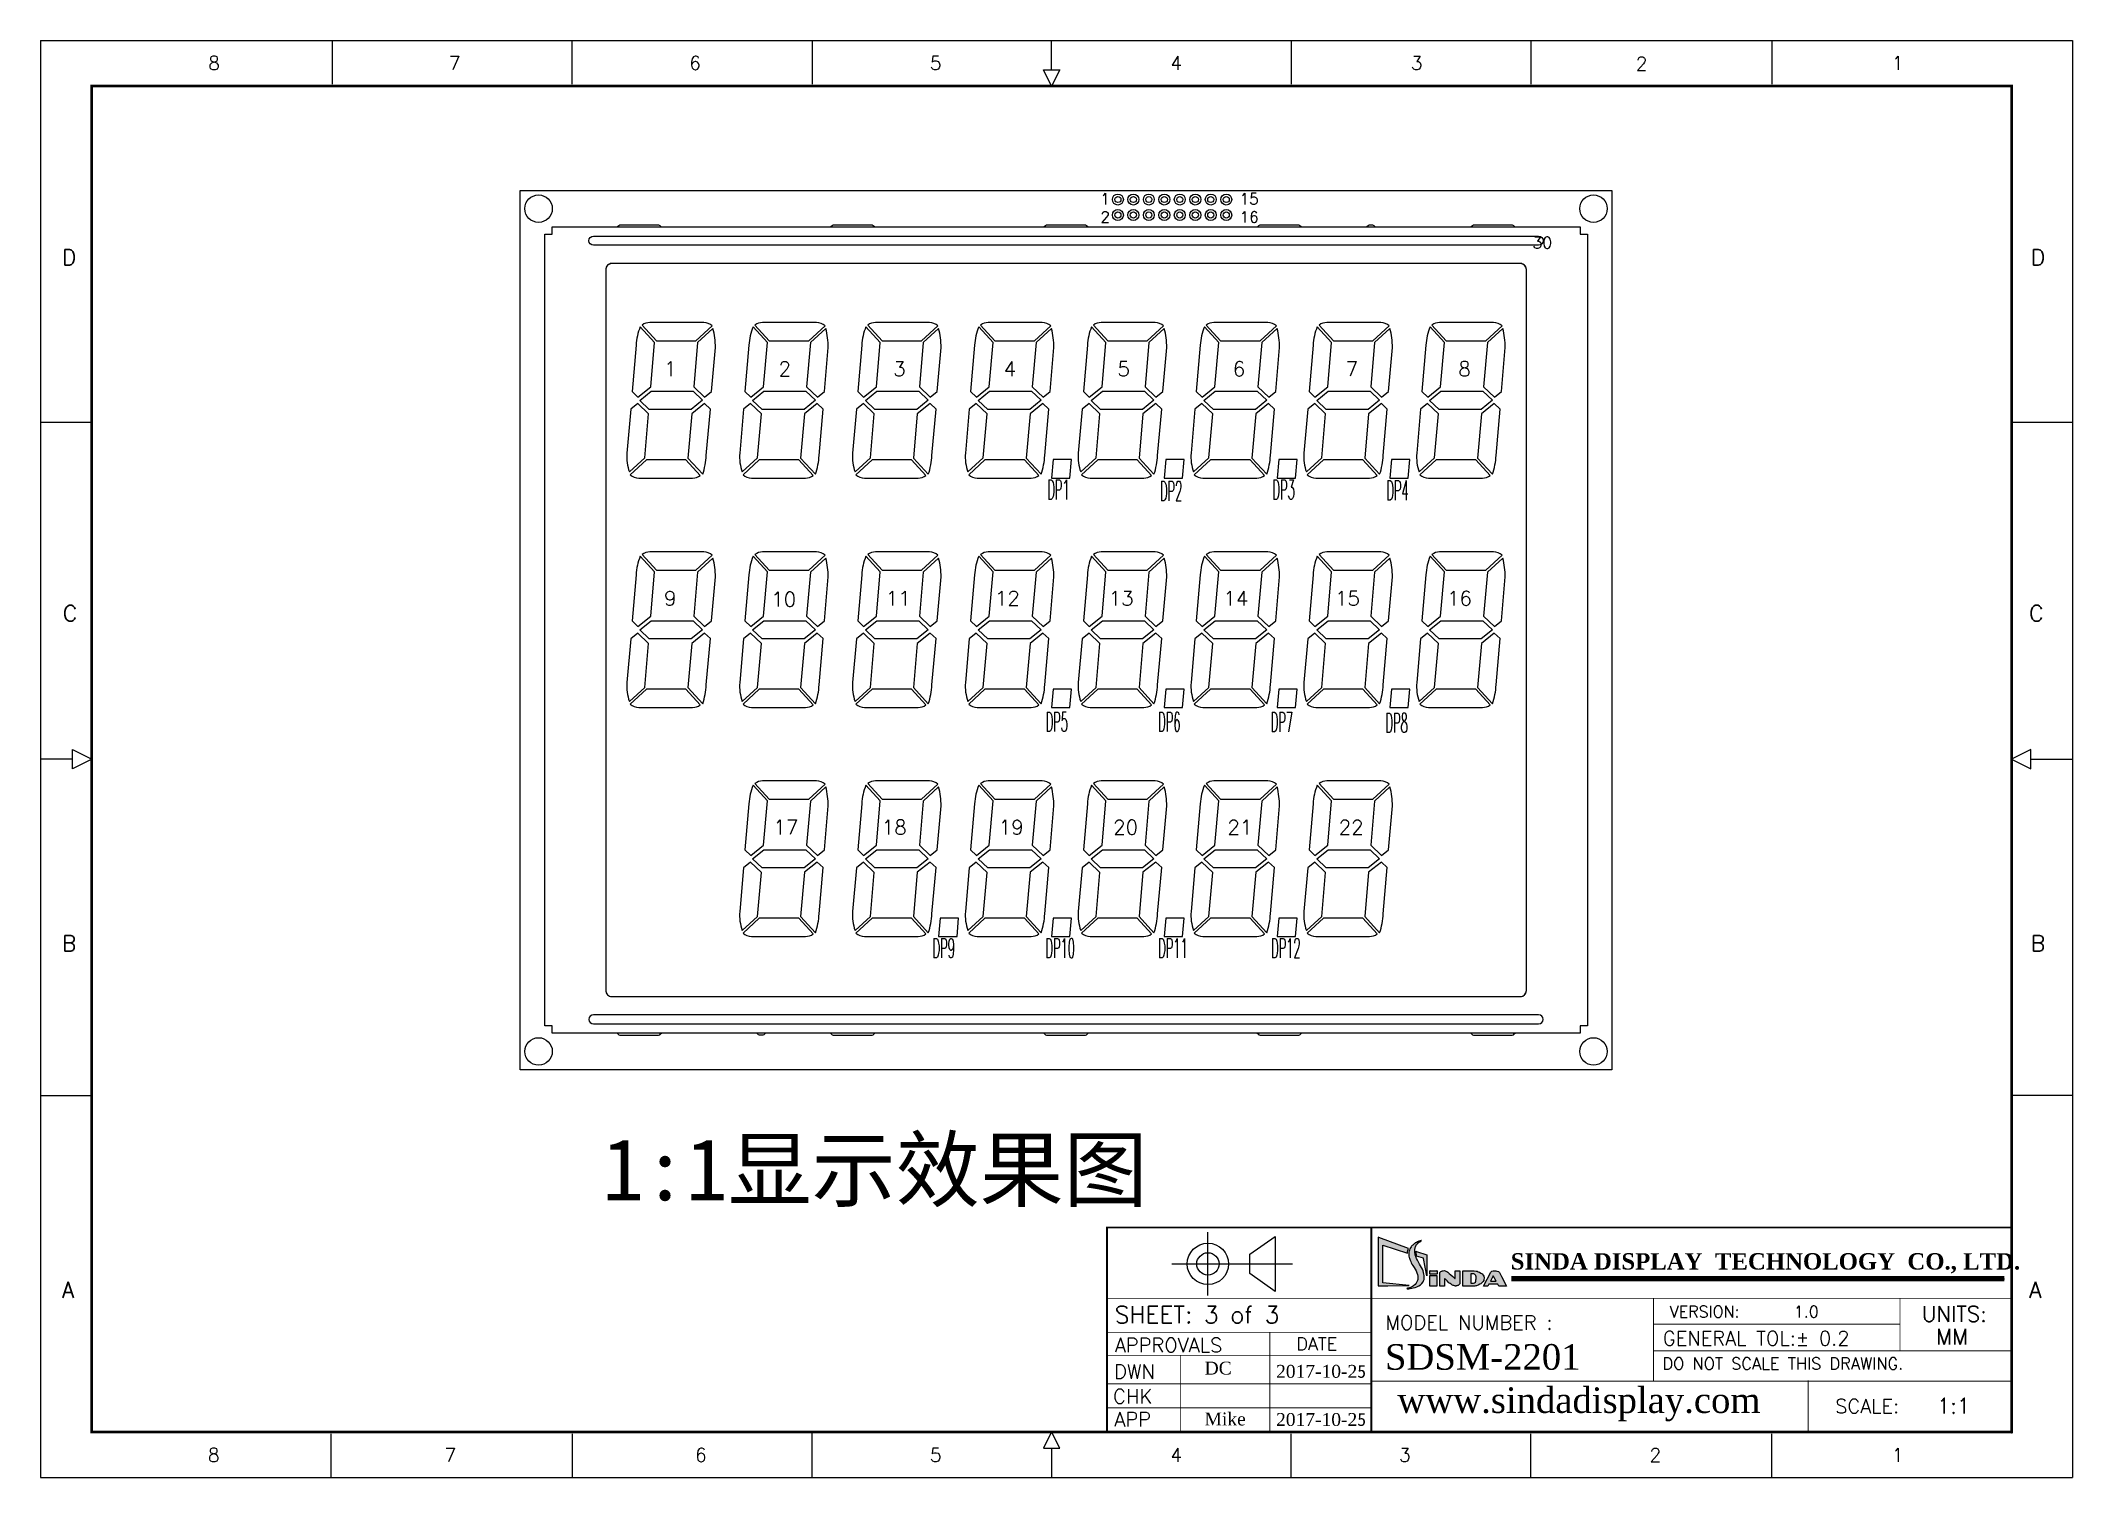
# Model space of a CAD drawing. Header units: millimetres. Extents: x 58 to 1456, y 954 to 1341.
# Drawn here: x 1122.5 to 1455.7, y 991.2 to 1226.8 of the extents above; entities that cross this region are included whole.
import ezdxf

# ---------------------------------------------------------------- set-up
doc = ezdxf.new("R2010")
doc.units = ezdxf.units.MM
for name, color, linetype in [('BZ', 67, 'Continuous'), ('D', 4, 'Continuous'), ('PCB', 7, 'Continuous'), ('SPEC', 2, 'Continuous')]:
    doc.layers.add(name, color=color, linetype=linetype)
doc.styles.add('ROMANS', font='romans.shx', dxfattribs={"width": 0.8, "height": 1.388462})
doc.styles.get("Standard").update_dxf_attribs({"font": 'romans.shx'})
doc.styles.add('style1', font='txt.shx')
doc.styles.add('style2', font='simhei.ttf', dxfattribs={"height": 5})
doc.styles.add('样式 3', font='swissek.ttf')

msp = doc.modelspace()

# ---------------------------------------------------------------- texts
at = {"lineweight": 13, "style": 'style2'}
msp.add_text('1:1显示效果图', height=10.094, dxfattribs=at).set_placement((1214.554, 1036.635))
at = {"style": 'ROMANS'}
msp.add_text('VERSION:', height=1.9051, dxfattribs=at).set_placement((1389.642, 1017.421))
at = {"insert": (1363.554, 1027.959), "char_height": 2.686872, "width": 87.56894, "attachment_point": 1}
msp.add_mtext('{\\fTimes New Roman|b1|i0|c0|p18;SINDA\\fTimes New Roman|b1|i0|c134|p18; \\fTimes New Roman|b1|i0|c0|p18;DISPLAY\\fTimes New Roman|b1|i0|c134|p18;  \\fTimes New Roman|b1|i0|c0|p18;TECHNOLOGY\\fTimes New Roman|b1|i0|c134|p18;  \\fTimes New Roman|b1|i0|c0|p18;CO.,\\fTimes New Roman|b1|i0|c134|p18; \\fTimes New Roman|b1|i0|c0|p18;LTD.}', dxfattribs=at)
at = {"color": 7, "attachment_point": 1, "style": '样式 3'}
for s, insert, char_height, width in [('{\\fTimes New Roman|b0|i0|c186|p18;SDS\\fTimes New Roman|b0|i0|c0|p18;M\\fTimes New Roman|b0|i0|c186|p18;-2201}', (1342.921, 1013.04), 4.199715, 38.59185), ('{\\fTimes New Roman|b0|i0|c0|p18;D\\fTimes New Roman|b0|i0|c186|p18;C}', (1313.352, 1010.168), 2.11591, 26.08437), ('{\\fTimes New Roman|b0|i0|c0|p18;201\\fTimes New Roman|b0|i0|c186|p18;7-10-\\fTimes New Roman|b0|i0|c0|p18;2\\fSimSun|b0|i0|c134|p54;5}', (1325.074, 1009.635), 2.115912, 16.95362), ('{\\fTimes New Roman|b0|i0|c186|p18;www.sindadisplay.com}', (1344.964, 1005.955), 4.19971, 66.05906), ('{\\fTimes New Roman|b0|i0|c0|p18;Mike}', (1313.352, 1001.827), 2.11591, 26.08437), ('{\\fTimes New Roman|b0|i0|c0|p18;201\\fTimes New Roman|b0|i0|c186|p18;7-10-\\fTimes New Roman|b0|i0|c0|p18;2\\fSimSun|b0|i0|c134|p54;5}', (1325.074, 1001.737), 2.115912, 26.08437)]:
    msp.add_mtext(s, dxfattribs=dict(at, insert=insert, char_height=char_height, width=width))
at = {"style": 'ROMANS'}
msp.add_attdef('1.0', (1409.98, 1017.406), '1.0', height=1.9052, dxfattribs=at)
at = {"layer": 'D', "lineweight": 13}
for s, height, p in [('30', 1.8949, (1367.113, 1192.736)), ('30', 1.8949, (1367.113, 1192.736)), ('1', 2.395, (1224.681, 1171.783)), ('2', 2.395, (1243.477, 1171.783)), ('3', 2.395, (1262.273, 1171.783)), ('4', 2.395, (1280.386, 1171.783)), ('5', 2.395, (1299.058, 1171.783)), ('6', 2.395, (1317.959, 1171.783)), ('7', 2.395, (1336.487, 1171.783)), ('8', 2.395, (1354.953, 1171.783)), ('9', 2.395, (1224.681, 1134.153)), ('10', 2.3949, (1242.26, 1133.99)), ('11', 2.3949, (1261.036, 1134.153)), ('12', 2.3949, (1278.942, 1134.153)), ('13', 2.3949, (1297.609, 1134.153)), ('14', 2.3949, (1316.414, 1134.153)), ('15', 2.3949, (1334.729, 1134.153)), ('16', 2.3949, (1353.098, 1134.153)), ('17', 2.3949, (1242.617, 1096.603)), ('18', 2.3949, (1260.391, 1096.603)), ('19', 2.3949, (1279.573, 1096.603)), ('20', 2.3949, (1298.347, 1096.603)), ('21', 2.3949, (1317.086, 1096.603)), ('22', 2.3949, (1335.331, 1096.603))]:
    msp.add_text(s, height=height, dxfattribs=at).set_placement(p)
at = {"layer": 'D', "color": 1, "lineweight": 13, "style": 'style1', "width": 0.43}
for s, p in [('DP1', (1287.538, 1151.579)), ('DP2', (1306.018, 1151.324))]:
    msp.add_text(s, height=3.2151, dxfattribs=at).set_placement(p)
at = {"layer": 'D', "color": 1, "style": 'style1', "width": 0.43}
for s, p in [('DP3', (1324.466, 1151.569)), ('DP4', (1343.147, 1151.431)), ('DP5', (1287.267, 1113.49)), ('DP6', (1305.718, 1113.49)), ('DP7', (1324.181, 1113.478)), ('DP8', (1343, 1113.322)), ('DP9', (1268.726, 1076.372)), ('DP10', (1287.231, 1076.372)), ('DP11', (1305.735, 1076.372)), ('DP12', (1324.24, 1076.372))]:
    msp.add_text(s, height=3.2151, dxfattribs=at).set_placement(p)
at = {"layer": 'PCB'}
for s, height, p in [('1', 1.808, (1296.267, 1199.956)), ('15', 1.8082, (1319.106, 1199.956)), ('2', 1.808, (1296.267, 1196.968)), ('16', 1.8082, (1319.106, 1196.968))]:
    msp.add_text(s, height=height, dxfattribs=at).set_placement(p)
at = {"layer": 'SPEC', "color": 0, "style": 'ROMANS'}
for s, height, p in [('8', 2.227, (1149.953, 1222.012)), ('7', 2.227, (1189.398, 1222.012)), ('6', 2.227, (1228.843, 1222.012)), ('5', 2.227, (1268.289, 1222.012)), ('4', 2.227, (1307.734, 1222.012)), ('3', 2.227, (1347.179, 1222.012)), ('2', 2.225, (1384.063, 1221.914)), ('1', 2.227, (1426.07, 1222.012)), ('D', 2.622, (1125.957, 1189.955)), ('D', 2.622, (1448.84, 1189.955)), ('C', 2.622, (1126.105, 1131.579)), ('C', 2.622, (1448.568, 1131.579)), ('B', 2.622, (1125.957, 1077.459)), ('B', 2.622, (1448.84, 1077.459)), ('A', 2.622, (1125.957, 1020.62)), ('A', 2.622, (1448.591, 1020.62)), ('SHEET: 3 of 3', 2.79993, (1298.621, 1016.472)), ('MODEL NUMBER :', 2.33327, (1342.999, 1015.414)), ('UNITS:', 2.5333, (1430.993, 1016.723)), ('APPROVALS', 2.3333, (1298.637, 1011.715)), ('DATE', 2.1111, (1328.401, 1012.034)), ('GENERAL TOL:%%P 0.2', 2.33327, (1388.508, 1012.838)), ('MM', 2.5333, (1433.352, 1012.993)), ('DWN', 2.3333, (1298.505, 1007.377)), ('DO NOT SCALE THIS DRAWING.', 1.9485, (1388.436, 1008.877)), ('CHK', 2.3333, (1298.349, 1003.308)), ('SCALE:', 2.3333, (1416.772, 1001.707)), ('1:1', 2.5333, (1433.471, 1001.652)), ('APP', 2.3333, (1298.549, 999.539)), ('8', 2.227, (1149.9, 993.758)), ('7', 2.227, (1188.689, 993.758)), ('6', 2.227, (1229.784, 993.758)), ('5', 2.227, (1268.289, 993.758)), ('4', 2.227, (1307.734, 993.758)), ('3', 2.227, (1345.232, 993.758)), ('2', 2.227, (1386.327, 993.758)), ('1', 2.227, (1426.07, 993.758))]:
    msp.add_text(s, height=height, dxfattribs=at).set_placement(p)

# ---------------------------------------------------------------- blocks, each defined once
blk = doc.blocks.new('log')
at = {"linetype": 'ByBlock'}
h = blk.add_hatch(color=150, dxfattribs=at)
h.paths.add_polyline_path([(836.91, 309.74), (836.91, 310.01), (836.99, 310.26), (837.06, 310.46), (837.13, 310.61), (831.48, 312.73), (831.37, 312.78), (831.37, 312.67), (831.37, 303.56), (833.18, 303.56), (837.2, 303.62), (832.26, 304.15), (832.26, 311.26)])
h.paths.add_polyline_path([(838.6, 310.08), (838.52, 310.12), (838.53, 310.05), (838.64, 309.18), (839.94, 308.78), (839.95, 308.72), (840.55, 305.49), (840.55, 309.4)])
blk.add_hatch(color=12, dxfattribs=at).paths.add_polyline_path([(838.84, 305.42), (838.85, 305.1), (838.85, 304.8), (838.8, 304.57), (838.7, 304.31), (838.56, 304.06), (838.34, 303.8), (838.06, 303.56), (837.83, 303.43), (837.66, 303.35), (837.47, 303.27), (837.29, 303.21), (837.09, 303.16), (836.92, 303.12), (836.77, 303.07), (836.87, 303.03), (837.14, 303.03), (837.28, 303.05), (837.44, 303.07), (837.7, 303.11), (837.99, 303.17), (838.34, 303.25), (838.7, 303.4), (839.03, 303.57), (839.34, 303.77), (839.59, 303.99), (839.84, 304.32), (839.94, 304.53), (840.03, 304.78), (840.08, 305.04), (840.08, 305.26), (840.06, 305.52), (840.02, 305.8), (839.93, 306.12), (839.84, 306.39), (839.72, 306.7), (839.55, 307.03), (839.38, 307.34), (839.17, 307.68), (838.96, 308.02), (838.77, 308.4), (838.6, 308.74), (838.47, 309.09), (838.37, 309.36), (838.33, 309.59), (838.3, 309.82), (838.3, 310.15), (838.3, 310.4), (838.3, 310.59), (838.34, 310.7), (838.37, 310.83), (838.4, 310.97), (838.47, 311.11), (838.53, 311.23), (838.56, 311.3), (838.66, 311.39), (838.75, 311.49), (838.86, 311.6), (838.97, 311.73), (839.09, 311.81), (839.25, 311.9), (839.4, 312.02), (839.47, 312.1), (839.53, 312.15), (839.46, 312.13), (839.03, 311.98), (838.79, 311.87), (838.58, 311.77), (838.38, 311.67), (838.27, 311.57), (838.17, 311.5), (838.04, 311.38), (837.91, 311.27), (837.81, 311.18), (837.65, 311.06), (837.59, 310.92), (837.45, 310.73), (837.36, 310.53), (837.26, 310.31), (837.22, 310.15), (837.18, 309.98), (837.18, 309.73), (837.18, 309.46), (837.19, 309.16), (837.23, 308.95), (837.29, 308.79), (837.35, 308.61), (837.41, 308.41), (837.51, 308.19), (837.63, 307.94), (837.75, 307.66), (837.91, 307.42), (838.19, 307.02), (838.54, 306.39), (838.69, 306.02), (838.77, 305.7)])
h = blk.add_hatch(color=12, dxfattribs=at)
h.paths.add_polyline_path([(848.87, 305.86), (848.87, 304.05), (849.38, 304.05), (849.58, 304.14), (849.73, 304.29), (849.81, 304.47), (849.84, 304.7), (849.86, 304.9), (849.86, 305.09), (849.85, 305.25), (849.81, 305.45), (849.79, 305.53), (849.68, 305.68), (849.56, 305.79), (849.42, 305.86)], flags=16)
h.paths.add_polyline_path([(853.11, 305.46), (852.56, 304.44), (853.66, 304.44)], flags=16)
h.paths.add_polyline_path([(851.27, 303.53), (852.65, 306.18), (852.86, 306.33), (853.11, 306.43), (853.27, 306.43), (853.59, 306.43), (853.81, 306.37), (854.12, 306.25), (854.3, 306.08), (854.42, 305.85), (854.54, 305.62), (854.68, 305.36), (855.62, 303.53), (854.15, 303.53), (853.94, 303.9), (852.27, 303.9), (852.08, 303.53)])
h.paths.add_polyline_path([(847.34, 303.53), (847.34, 306.43), (849.53, 306.43), (849.85, 306.37), (850.06, 306.32), (850.27, 306.24), (850.5, 306.13), (850.77, 305.99), (850.99, 305.81), (851.2, 305.61), (851.32, 305.41), (851.37, 305.19), (851.38, 305.02), (851.35, 304.8), (851.3, 304.61), (851.2, 304.42), (851.01, 304.19), (850.77, 303.98), (850.54, 303.86), (850.23, 303.69), (849.96, 303.59), (849.79, 303.56), (849.64, 303.53)])
edge = h.paths.add_edge_path()
edge.add_line((841.16, 305.54), (842.41, 305.54))
edge.add_arc((842.41, 305.49), 0.05, 0, 90, ccw=False)
edge.add_line((842.46, 305.49), (842.46, 303.58))
edge.add_arc((842.41, 303.58), 0.05, 270, 360, ccw=False)
edge.add_line((842.41, 303.53), (841.16, 303.53))
edge.add_arc((841.16, 303.58), 0.05, 180, 270, ccw=False)
edge.add_line((841.11, 303.58), (841.11, 305.49))
edge.add_arc((841.16, 305.49), 0.05, 90, 180, ccw=False)
h.paths.add_polyline_path([(845.9, 304.93), (845.9, 306.43), (846.77, 306.43), (846.77, 303.94), (846.67, 303.82), (846.57, 303.73), (846.52, 303.68), (846.45, 303.63), (846.33, 303.61), (846.23, 303.57), (846.17, 303.55), (846.13, 303.55), (846.06, 303.53), (845.99, 303.53), (845.89, 303.55), (845.81, 303.57), (845.76, 303.58), (845.67, 303.61), (845.51, 303.66), (845.29, 303.77), (845.14, 303.88), (844.94, 304.03), (844.74, 304.17), (844.41, 304.49), (844.21, 304.68), (844.07, 304.81), (843.99, 304.89), (843.88, 304.97), (843.88, 303.53), (842.99, 303.53), (842.99, 306), (843.02, 306.09), (843.09, 306.16), (843.13, 306.21), (843.22, 306.28), (843.31, 306.33), (843.4, 306.37), (843.49, 306.39), (843.57, 306.4), (843.67, 306.42), (843.87, 306.44), (844.04, 306.42), (844.18, 306.37), (844.34, 306.28), (844.53, 306.14), (844.79, 305.92), (845.09, 305.66), (845.46, 305.32), (845.7, 305.1), (845.86, 304.97)])
edge = h.paths.add_edge_path()
edge.add_arc((841.16, 305.83), 0.05, 180, 270)
edge.add_line((841.16, 305.78), (842.44, 305.78))
edge.add_arc((842.44, 305.83), 0.05, 270, 360)
edge.add_line((842.49, 305.83), (842.49, 306.38))
edge.add_arc((842.44, 306.38), 0.05, 0, 90)
edge.add_line((842.44, 306.43), (841.16, 306.43))
edge.add_arc((841.16, 306.38), 0.05, 90, 180)
edge.add_line((841.11, 306.38), (841.11, 305.83))
at = {"color": 12, "linetype": 'ByBlock'}
for p, q in [((841.11, 305.83), (841.11, 306.38)), ((841.16, 306.43), (842.44, 306.43)), ((842.44, 305.78), (841.16, 305.78)), ((842.49, 306.38), (842.49, 305.83))]:
    blk.add_line(p, q, dxfattribs=at)
at = {"color": 140, "linetype": 'ByBlock'}
for points in [[(831.37, 312.67), (831.37, 303.56), (833.18, 303.56), (837.2, 303.62), (832.26, 304.15), (832.26, 311.26), (836.91, 309.74), (836.91, 310.01), (836.99, 310.26), (837.06, 310.46), (837.13, 310.61), (831.48, 312.73), (831.37, 312.78), (831.37, 312.67)], [(838.6, 310.08), (840.55, 309.4), (840.55, 305.49), (839.95, 308.72), (839.94, 308.78), (838.64, 309.18), (838.53, 310.05), (838.52, 310.12), (838.6, 310.08), (838.6, 310.08)]]:
    blk.add_lwpolyline(points, dxfattribs=at)
at = {"color": 12, "linetype": 'ByBlock'}
for points in [[(839.46, 312.13), (839.03, 311.98), (838.79, 311.87), (838.58, 311.77), (838.38, 311.67), (838.27, 311.57), (838.17, 311.5), (838.04, 311.38), (837.91, 311.27), (837.81, 311.18), (837.65, 311.06), (837.59, 310.92), (837.45, 310.73), (837.36, 310.53), (837.26, 310.31), (837.22, 310.15), (837.18, 309.98), (837.18, 309.73), (837.18, 309.46), (837.19, 309.16), (837.23, 308.95), (837.29, 308.79), (837.35, 308.61), (837.41, 308.41), (837.51, 308.19), (837.63, 307.94), (837.75, 307.66), (837.91, 307.42), (838.19, 307.02), (838.54, 306.39), (838.69, 306.02), (838.77, 305.7), (838.84, 305.42), (838.85, 305.1), (838.85, 304.8), (838.8, 304.57), (838.7, 304.31), (838.56, 304.06), (838.34, 303.8), (838.06, 303.56), (837.83, 303.43), (837.66, 303.35), (837.47, 303.27), (837.29, 303.21), (837.09, 303.16), (836.92, 303.12), (836.77, 303.07), (836.87, 303.03), (837.14, 303.03), (837.28, 303.05), (837.44, 303.07), (837.7, 303.11), (837.99, 303.17), (838.34, 303.25), (838.7, 303.4), (839.03, 303.57), (839.34, 303.77), (839.59, 303.99), (839.84, 304.32), (839.94, 304.53), (840.03, 304.78), (840.08, 305.04), (840.08, 305.26), (840.06, 305.52), (840.02, 305.8), (839.93, 306.12), (839.84, 306.39), (839.72, 306.7), (839.55, 307.03), (839.38, 307.34), (839.17, 307.68), (838.96, 308.02), (838.77, 308.4), (838.6, 308.74), (838.47, 309.09), (838.37, 309.36), (838.33, 309.59), (838.3, 309.82), (838.3, 310.15), (838.3, 310.4), (838.3, 310.59), (838.34, 310.7), (838.37, 310.83), (838.4, 310.97), (838.47, 311.11), (838.53, 311.23), (838.56, 311.3), (838.66, 311.39), (838.75, 311.49), (838.86, 311.6), (838.97, 311.73), (839.09, 311.81), (839.25, 311.9), (839.4, 312.02), (839.46, 312.09), (839.49, 312.11), (839.53, 312.15), (839.46, 312.13)], [(842.99, 303.53), (842.99, 306), (843.02, 306.09), (843.09, 306.16), (843.13, 306.21), (843.22, 306.28), (843.31, 306.33), (843.4, 306.37), (843.49, 306.39), (843.57, 306.4), (843.67, 306.42), (843.87, 306.44), (844.04, 306.42), (844.18, 306.37), (844.34, 306.28), (844.53, 306.14), (844.79, 305.92), (845.09, 305.66), (845.46, 305.32), (845.7, 305.1), (845.86, 304.97), (845.9, 304.93)], [(845.9, 304.93), (845.9, 306.43), (846.77, 306.43), (846.77, 303.94), (846.67, 303.82), (846.57, 303.73), (846.52, 303.68), (846.45, 303.63), (846.33, 303.61), (846.23, 303.57), (846.17, 303.55), (846.13, 303.55), (846.06, 303.53), (845.99, 303.53), (845.89, 303.55), (845.81, 303.57), (845.76, 303.58), (845.67, 303.61), (845.51, 303.66), (845.29, 303.77), (845.14, 303.88), (844.94, 304.03), (844.74, 304.17), (844.41, 304.49), (844.21, 304.68), (844.07, 304.81), (843.99, 304.89), (843.88, 304.97), (843.88, 303.53), (842.99, 303.53)], [(847.34, 303.53), (847.34, 306.43), (849.53, 306.43), (849.85, 306.37), (850.06, 306.32), (850.27, 306.24), (850.5, 306.13), (850.77, 305.99), (850.99, 305.81), (851.2, 305.61), (851.32, 305.41), (851.37, 305.19), (851.38, 305.02), (851.35, 304.8), (851.3, 304.61), (851.2, 304.42), (851.01, 304.19), (850.77, 303.98), (850.54, 303.86), (850.23, 303.69), (849.96, 303.59), (849.79, 303.56), (849.64, 303.53), (847.34, 303.53)], [(848.87, 305.86), (848.87, 304.05), (849.38, 304.05), (849.58, 304.14), (849.73, 304.29), (849.81, 304.47), (849.84, 304.7), (849.86, 304.9), (849.86, 305.09), (849.85, 305.25), (849.81, 305.45), (849.79, 305.53), (849.68, 305.68), (849.56, 305.79), (849.42, 305.86), (848.87, 305.86)], [(851.27, 303.53), (852.65, 306.18), (852.86, 306.33), (853.11, 306.43), (853.27, 306.43), (853.59, 306.43), (853.81, 306.37), (854.12, 306.25), (854.3, 306.08), (854.42, 305.85), (854.54, 305.62), (854.68, 305.36), (855.62, 303.53), (854.15, 303.53), (853.94, 303.9), (852.27, 303.9), (852.08, 303.53), (851.27, 303.53)], [(853.11, 305.46), (852.56, 304.44), (853.66, 304.44), (853.11, 305.46)]]:
    blk.add_lwpolyline(points, dxfattribs=at)
blk.add_lwpolyline([(841.16, 305.54), (842.41, 305.54, -0.414214), (842.46, 305.49), (842.46, 303.58, -0.414214), (842.41, 303.53), (841.16, 303.53, -0.414214), (841.11, 303.58), (841.11, 305.49, -0.414214)], format="xyb", close=True, dxfattribs=at)
for centre, start, end in [((841.16, 306.38), 90, 180), ((841.16, 305.83), 180, 270), ((842.44, 306.38), 0, 90), ((842.44, 305.83), 270, 360)]:
    blk.add_arc(centre, 0.05, start, end, dxfattribs=at)

# ---------------------------------------------------------------- linework, layer by layer
at = {"lineweight": 13}
for p, q in [((1365.123, 1190.248), (1216.123, 1190.248)), ((1366.123, 1071.048), (1366.123, 1189.248))]:
    msp.add_line(p, q, dxfattribs=at)
for p, q in [((1417.765, 1032.165), (1389.829, 1032.165)), ((1445.702, 1032.165), (1417.765, 1032.165)), ((1445.702, 1032.165), (1418.16, 1032.165)), ((1445.702, 1032.165), (1423.669, 1032.165)), ((1363.668, 1023.775), (1444.533, 1023.775))]:
    msp.add_line(p, q)
at = {"color": 7, "lineweight": 0}
msp.add_line((1416.036, 1032.165), (1445.702, 1032.165), dxfattribs=at)
msp.add_line((1416.036, 1032.165), (1445.702, 1032.165), dxfattribs=at)
msp.add_line((1416.036, 1032.165), (1445.702, 1032.165), dxfattribs=at)
at = {"lineweight": 13}
for points in [[(1215.123, 1189.248), (1215.123, 1071.048, 0.4142136), (1216.123, 1070.048), (1365.123, 1070.048, 0.4142136), (1366.123, 1071.048), (1366.123, 1189.248, 0.4142136), (1365.123, 1190.248), (1216.123, 1190.248, 0.4142136)], [(1220.796, 1179.875, 0.0841671), (1220.11, 1176.844), (1219.447, 1169.266), (1220.412, 1168.344), (1222.513, 1170.046), (1223.148, 1177.308)], [(1221.103, 1180.161), (1223.457, 1177.592), (1229.921, 1177.592), (1232.598, 1180.045, 0.1842598), (1231.202, 1180.578), (1222.358, 1180.578, 0.1617893)], [(1229.571, 1170.036), (1231.349, 1168.343), (1232.501, 1169.27), (1233.132, 1176.479, 0.0590787), (1232.723, 1179.589), (1230.205, 1177.282)], [(1239.3, 1179.875, 0.0841671), (1238.615, 1176.844), (1237.952, 1169.266), (1238.916, 1168.344), (1241.017, 1170.046), (1241.652, 1177.308)], [(1239.608, 1180.161), (1241.962, 1177.592), (1248.426, 1177.592), (1251.103, 1180.045, 0.1842598), (1249.706, 1180.578), (1240.863, 1180.578, 0.1617893)], [(1248.075, 1170.036), (1249.854, 1168.343), (1251.005, 1169.27), (1251.636, 1176.479, 0.0590787), (1251.227, 1179.589), (1248.709, 1177.282)], [(1257.805, 1179.875, 0.0841671), (1257.119, 1176.844), (1256.456, 1169.266), (1257.421, 1168.344), (1259.522, 1170.046), (1260.157, 1177.308)], [(1258.112, 1180.161), (1260.466, 1177.592), (1266.93, 1177.592), (1269.607, 1180.045, 0.1842598), (1268.211, 1180.578), (1259.367, 1180.578, 0.1617893)], [(1266.58, 1170.036), (1268.358, 1168.343), (1269.51, 1169.27), (1270.14, 1176.479, 0.0590787), (1269.731, 1179.589), (1267.213, 1177.282)], [(1276.309, 1179.875, 0.0841671), (1275.624, 1176.844), (1274.961, 1169.266), (1275.925, 1168.344), (1278.026, 1170.046), (1278.661, 1177.308)], [(1276.617, 1180.161), (1278.971, 1177.592), (1285.435, 1177.592), (1288.112, 1180.045, 0.1842598), (1286.715, 1180.578), (1277.872, 1180.578, 0.1617893)], [(1285.084, 1170.036), (1286.863, 1168.343), (1288.014, 1169.27), (1288.645, 1176.479, 0.0590787), (1288.236, 1179.589), (1285.718, 1177.282)], [(1294.814, 1179.875, 0.0841671), (1294.128, 1176.844), (1293.465, 1169.266), (1294.43, 1168.344), (1296.53, 1170.046), (1297.166, 1177.308)], [(1295.121, 1180.161), (1297.475, 1177.592), (1303.939, 1177.592), (1306.616, 1180.045, 0.1842598), (1305.22, 1180.578), (1296.376, 1180.578, 0.1617893)], [(1303.588, 1170.036), (1305.367, 1168.343), (1306.519, 1169.27), (1307.149, 1176.479, 0.0590787), (1306.74, 1179.589), (1304.222, 1177.282)], [(1313.318, 1179.875, 0.0841671), (1312.633, 1176.844), (1311.969, 1169.266), (1312.934, 1168.344), (1315.035, 1170.046), (1315.67, 1177.308)], [(1313.626, 1180.161), (1315.98, 1177.592), (1322.444, 1177.592), (1325.121, 1180.045, 0.1842598), (1323.724, 1180.578), (1314.88, 1180.578, 0.1617893)], [(1322.093, 1170.036), (1323.872, 1168.343), (1325.023, 1169.27), (1325.654, 1176.479, 0.0590787), (1325.245, 1179.589), (1322.727, 1177.282)], [(1331.823, 1179.875, 0.0841671), (1331.137, 1176.844), (1330.474, 1169.266), (1331.439, 1168.344), (1333.539, 1170.046), (1334.175, 1177.308)], [(1332.13, 1180.161), (1334.484, 1177.592), (1340.948, 1177.592), (1343.625, 1180.045, 0.1842598), (1342.229, 1180.578), (1333.385, 1180.578, 0.1617893)], [(1340.597, 1170.036), (1342.376, 1168.343), (1343.528, 1169.27), (1344.158, 1176.479, 0.0590787), (1343.749, 1179.589), (1341.231, 1177.282)], [(1350.327, 1179.875, 0.0841671), (1349.641, 1176.844), (1348.978, 1169.266), (1349.943, 1168.344), (1352.044, 1170.046), (1352.679, 1177.308)], [(1350.635, 1180.161), (1352.988, 1177.592), (1359.453, 1177.592), (1362.13, 1180.045, 0.1842598), (1360.733, 1180.578), (1351.889, 1180.578, 0.1617893)], [(1359.102, 1170.036), (1360.881, 1168.343), (1362.032, 1169.27), (1362.663, 1176.479, 0.0590787), (1362.254, 1179.589), (1359.736, 1177.282)], [(1222.166, 1165.588), (1220.389, 1167.286), (1219.236, 1166.352), (1218.606, 1159.151, 0.1077533), (1219.015, 1156.064), (1221.535, 1158.374)], [(1228.592, 1158.348), (1231.031, 1155.686, 0.070996), (1231.627, 1158.785), (1232.291, 1166.368), (1231.326, 1167.286), (1229.226, 1165.595)], [(1240.671, 1165.588), (1238.894, 1167.286), (1237.74, 1166.352), (1237.11, 1159.151, 0.1077533), (1237.519, 1156.064), (1240.04, 1158.374)], [(1247.096, 1158.348), (1249.535, 1155.686, 0.070996), (1250.132, 1158.785), (1250.795, 1166.368), (1249.831, 1167.286), (1247.73, 1165.595)], [(1259.175, 1165.588), (1257.398, 1167.286), (1256.245, 1166.352), (1255.615, 1159.151, 0.1077533), (1256.024, 1156.064), (1258.544, 1158.374)], [(1265.601, 1158.348), (1268.039, 1155.686, 0.070996), (1268.636, 1158.785), (1269.3, 1166.368), (1268.335, 1167.286), (1266.235, 1165.595)], [(1277.68, 1165.588), (1275.903, 1167.286), (1274.749, 1166.352), (1274.119, 1159.151, 0.1077533), (1274.528, 1156.064), (1277.049, 1158.374)], [(1284.105, 1158.348), (1286.544, 1155.686, 0.070996), (1287.141, 1158.785), (1287.804, 1166.368), (1286.84, 1167.286), (1284.739, 1165.595)], [(1296.184, 1165.588), (1294.407, 1167.286), (1293.254, 1166.352), (1292.624, 1159.151, 0.1077533), (1293.033, 1156.064), (1295.553, 1158.374)], [(1302.61, 1158.348), (1305.048, 1155.686, 0.070996), (1305.645, 1158.785), (1306.309, 1166.368), (1305.344, 1167.286), (1303.244, 1165.595)], [(1314.689, 1165.588), (1312.911, 1167.286), (1311.758, 1166.352), (1311.128, 1159.151, 0.1077533), (1311.537, 1156.064), (1314.058, 1158.374)], [(1321.114, 1158.348), (1323.553, 1155.686, 0.070996), (1324.15, 1158.785), (1324.813, 1166.368), (1323.849, 1167.286), (1321.748, 1165.595)], [(1333.193, 1165.588), (1331.416, 1167.286), (1330.263, 1166.352), (1329.633, 1159.151, 0.1077533), (1330.042, 1156.064), (1332.562, 1158.374)], [(1339.619, 1158.348), (1342.057, 1155.686, 0.070996), (1342.654, 1158.785), (1343.317, 1166.368), (1342.353, 1167.286), (1340.253, 1165.595)], [(1351.698, 1165.588), (1349.92, 1167.286), (1348.767, 1166.352), (1348.137, 1159.151, 0.1077533), (1348.546, 1156.064), (1351.066, 1158.374)], [(1358.123, 1158.348), (1360.562, 1155.686, 0.070996), (1361.158, 1158.785), (1361.822, 1166.368), (1360.857, 1167.286), (1358.757, 1165.595)], [(1230.636, 1155.495), (1228.283, 1158.064), (1221.818, 1158.064), (1219.141, 1155.61, 0.1842598), (1220.538, 1155.078), (1229.382, 1155.078, 0.1617893)], [(1249.141, 1155.495), (1246.787, 1158.064), (1240.323, 1158.064), (1237.646, 1155.61, 0.1842598), (1239.042, 1155.078), (1247.886, 1155.078, 0.1617893)], [(1267.645, 1155.495), (1265.291, 1158.064), (1258.827, 1158.064), (1256.15, 1155.61, 0.1842598), (1257.547, 1155.078), (1266.39, 1155.078, 0.1617893)], [(1286.15, 1155.495), (1283.796, 1158.064), (1277.332, 1158.064), (1274.655, 1155.61, 0.1842598), (1276.051, 1155.078), (1284.895, 1155.078, 0.1617893)], [(1304.654, 1155.495), (1302.3, 1158.064), (1295.836, 1158.064), (1293.159, 1155.61, 0.1842598), (1294.556, 1155.078), (1303.399, 1155.078, 0.1617893)], [(1323.159, 1155.495), (1320.805, 1158.064), (1314.341, 1158.064), (1311.664, 1155.61, 0.1842598), (1313.06, 1155.078), (1321.904, 1155.078, 0.1617893)], [(1341.663, 1155.495), (1339.309, 1158.064), (1332.845, 1158.064), (1330.168, 1155.61, 0.1842598), (1331.565, 1155.078), (1340.408, 1155.078, 0.1617893)], [(1360.168, 1155.495), (1357.814, 1158.064), (1351.35, 1158.064), (1348.673, 1155.61, 0.1842598), (1350.069, 1155.078), (1358.913, 1155.078, 0.1617893)], [(1221.103, 1142.531), (1223.457, 1139.962), (1229.921, 1139.962), (1232.598, 1142.415, 0.1842598), (1231.202, 1142.948), (1222.358, 1142.948, 0.1617893)], [(1239.608, 1142.531), (1241.962, 1139.962), (1248.426, 1139.962), (1251.103, 1142.415, 0.1842598), (1249.706, 1142.948), (1240.863, 1142.948, 0.1617893)], [(1258.112, 1142.531), (1260.466, 1139.962), (1266.93, 1139.962), (1269.607, 1142.415, 0.1842598), (1268.211, 1142.948), (1259.367, 1142.948, 0.1617893)], [(1276.617, 1142.531), (1278.971, 1139.962), (1285.435, 1139.962), (1288.112, 1142.415, 0.1842598), (1286.715, 1142.948), (1277.872, 1142.948, 0.1617893)], [(1295.121, 1142.531), (1297.475, 1139.962), (1303.939, 1139.962), (1306.616, 1142.415, 0.1842598), (1305.22, 1142.948), (1296.376, 1142.948, 0.1617893)], [(1313.626, 1142.531), (1315.98, 1139.962), (1322.444, 1139.962), (1325.121, 1142.415, 0.1842598), (1323.724, 1142.948), (1314.88, 1142.948, 0.1617893)], [(1332.13, 1142.531), (1334.484, 1139.962), (1340.948, 1139.962), (1343.625, 1142.415, 0.1842598), (1342.229, 1142.948), (1333.385, 1142.948, 0.1617893)], [(1350.635, 1142.531), (1352.988, 1139.962), (1359.453, 1139.962), (1362.13, 1142.415, 0.1842598), (1360.733, 1142.948), (1351.889, 1142.948, 0.1617893)], [(1220.796, 1142.244, 0.0841671), (1220.11, 1139.214), (1219.447, 1131.636), (1220.412, 1130.714), (1222.513, 1132.415), (1223.148, 1139.678)], [(1229.571, 1132.406), (1231.349, 1130.713), (1232.501, 1131.64), (1233.132, 1138.849, 0.0590787), (1232.723, 1141.959), (1230.205, 1139.652)], [(1239.3, 1142.244, 0.0841671), (1238.615, 1139.214), (1237.952, 1131.636), (1238.916, 1130.714), (1241.017, 1132.415), (1241.652, 1139.678)], [(1248.075, 1132.406), (1249.854, 1130.713), (1251.005, 1131.64), (1251.636, 1138.849, 0.0590787), (1251.227, 1141.959), (1248.709, 1139.652)], [(1257.805, 1142.244, 0.0841671), (1257.119, 1139.214), (1256.456, 1131.636), (1257.421, 1130.714), (1259.522, 1132.415), (1260.157, 1139.678)], [(1266.58, 1132.406), (1268.358, 1130.713), (1269.51, 1131.64), (1270.14, 1138.849, 0.0590787), (1269.731, 1141.959), (1267.213, 1139.652)], [(1276.309, 1142.244, 0.0841671), (1275.624, 1139.214), (1274.961, 1131.636), (1275.925, 1130.714), (1278.026, 1132.415), (1278.661, 1139.678)], [(1285.084, 1132.406), (1286.863, 1130.713), (1288.014, 1131.64), (1288.645, 1138.849, 0.0590787), (1288.236, 1141.959), (1285.718, 1139.652)], [(1294.814, 1142.244, 0.0841671), (1294.128, 1139.214), (1293.465, 1131.636), (1294.43, 1130.714), (1296.53, 1132.415), (1297.166, 1139.678)], [(1303.588, 1132.406), (1305.367, 1130.713), (1306.519, 1131.64), (1307.149, 1138.849, 0.0590787), (1306.74, 1141.959), (1304.222, 1139.652)], [(1313.318, 1142.244, 0.0841671), (1312.633, 1139.214), (1311.969, 1131.636), (1312.934, 1130.714), (1315.035, 1132.415), (1315.67, 1139.678)], [(1322.093, 1132.406), (1323.872, 1130.713), (1325.023, 1131.64), (1325.654, 1138.849, 0.0590787), (1325.245, 1141.959), (1322.727, 1139.652)], [(1331.823, 1142.244, 0.0841671), (1331.137, 1139.214), (1330.474, 1131.636), (1331.439, 1130.714), (1333.539, 1132.415), (1334.175, 1139.678)], [(1340.597, 1132.406), (1342.376, 1130.713), (1343.528, 1131.64), (1344.158, 1138.849, 0.0590787), (1343.749, 1141.959), (1341.231, 1139.652)], [(1350.327, 1142.244, 0.0841671), (1349.641, 1139.214), (1348.978, 1131.636), (1349.943, 1130.714), (1352.044, 1132.415), (1352.679, 1139.678)], [(1359.102, 1132.406), (1360.881, 1130.713), (1362.032, 1131.64), (1362.663, 1138.849, 0.0590787), (1362.254, 1141.959), (1359.736, 1139.652)], [(1222.166, 1127.957), (1220.389, 1129.656), (1219.236, 1128.721), (1218.606, 1121.521, 0.1077533), (1219.015, 1118.434), (1221.535, 1120.743)], [(1228.592, 1120.718), (1231.031, 1118.056, 0.070996), (1231.627, 1121.155), (1232.291, 1128.738), (1231.326, 1129.656), (1229.226, 1127.965)], [(1240.671, 1127.957), (1238.894, 1129.656), (1237.74, 1128.721), (1237.11, 1121.521, 0.1077533), (1237.519, 1118.434), (1240.04, 1120.743)], [(1247.096, 1120.718), (1249.535, 1118.056, 0.070996), (1250.132, 1121.155), (1250.795, 1128.738), (1249.831, 1129.656), (1247.73, 1127.965)], [(1259.175, 1127.957), (1257.398, 1129.656), (1256.245, 1128.721), (1255.615, 1121.521, 0.1077533), (1256.024, 1118.434), (1258.544, 1120.743)], [(1265.601, 1120.718), (1268.039, 1118.056, 0.070996), (1268.636, 1121.155), (1269.3, 1128.738), (1268.335, 1129.656), (1266.235, 1127.965)], [(1277.68, 1127.957), (1275.903, 1129.656), (1274.749, 1128.721), (1274.119, 1121.521, 0.1077533), (1274.528, 1118.434), (1277.049, 1120.743)], [(1284.105, 1120.718), (1286.544, 1118.056, 0.070996), (1287.141, 1121.155), (1287.804, 1128.738), (1286.84, 1129.656), (1284.739, 1127.965)], [(1296.184, 1127.957), (1294.407, 1129.656), (1293.254, 1128.721), (1292.624, 1121.521, 0.1077533), (1293.033, 1118.434), (1295.553, 1120.743)], [(1302.61, 1120.718), (1305.048, 1118.056, 0.070996), (1305.645, 1121.155), (1306.309, 1128.738), (1305.344, 1129.656), (1303.244, 1127.965)], [(1314.689, 1127.957), (1312.911, 1129.656), (1311.758, 1128.721), (1311.128, 1121.521, 0.1077533), (1311.537, 1118.434), (1314.058, 1120.743)], [(1321.114, 1120.718), (1323.553, 1118.056, 0.070996), (1324.15, 1121.155), (1324.813, 1128.738), (1323.849, 1129.656), (1321.748, 1127.965)], [(1333.193, 1127.957), (1331.416, 1129.656), (1330.263, 1128.721), (1329.633, 1121.521, 0.1077533), (1330.042, 1118.434), (1332.562, 1120.743)], [(1339.619, 1120.718), (1342.057, 1118.056, 0.070996), (1342.654, 1121.155), (1343.317, 1128.738), (1342.353, 1129.656), (1340.253, 1127.965)], [(1351.698, 1127.957), (1349.92, 1129.656), (1348.767, 1128.721), (1348.137, 1121.521, 0.1077533), (1348.546, 1118.434), (1351.066, 1120.743)], [(1358.123, 1120.718), (1360.562, 1118.056, 0.070996), (1361.158, 1121.155), (1361.822, 1128.738), (1360.857, 1129.656), (1358.757, 1127.965)], [(1230.636, 1117.865), (1228.283, 1120.433), (1221.818, 1120.433), (1219.141, 1117.98, 0.1842598), (1220.538, 1117.448), (1229.382, 1117.448, 0.1617893)], [(1249.141, 1117.865), (1246.787, 1120.433), (1240.323, 1120.433), (1237.646, 1117.98, 0.1842598), (1239.042, 1117.448), (1247.886, 1117.448, 0.1617893)], [(1267.645, 1117.865), (1265.291, 1120.433), (1258.827, 1120.433), (1256.15, 1117.98, 0.1842598), (1257.547, 1117.448), (1266.39, 1117.448, 0.1617893)], [(1286.15, 1117.865), (1283.796, 1120.433), (1277.332, 1120.433), (1274.655, 1117.98, 0.1842598), (1276.051, 1117.448), (1284.895, 1117.448, 0.1617893)], [(1304.654, 1117.865), (1302.3, 1120.433), (1295.836, 1120.433), (1293.159, 1117.98, 0.1842598), (1294.556, 1117.448), (1303.399, 1117.448, 0.1617893)], [(1323.159, 1117.865), (1320.805, 1120.433), (1314.341, 1120.433), (1311.664, 1117.98, 0.1842598), (1313.06, 1117.448), (1321.904, 1117.448, 0.1617893)], [(1341.663, 1117.865), (1339.309, 1120.433), (1332.845, 1120.433), (1330.168, 1117.98, 0.1842598), (1331.565, 1117.448), (1340.408, 1117.448, 0.1617893)], [(1360.168, 1117.865), (1357.814, 1120.433), (1351.35, 1120.433), (1348.673, 1117.98, 0.1842598), (1350.069, 1117.448), (1358.913, 1117.448, 0.1617893)], [(1239.3, 1104.694, 0.0841671), (1238.615, 1101.664), (1237.952, 1094.086), (1238.916, 1093.164), (1241.017, 1094.865), (1241.652, 1102.128)], [(1239.608, 1104.981), (1241.962, 1102.412), (1248.426, 1102.412), (1251.103, 1104.865, 0.1842598), (1249.706, 1105.398), (1240.863, 1105.398, 0.1617893)], [(1248.075, 1094.856), (1249.854, 1093.163), (1251.005, 1094.09), (1251.636, 1101.299, 0.0590787), (1251.227, 1104.409), (1248.709, 1102.102)], [(1257.805, 1104.694, 0.0841671), (1257.119, 1101.664), (1256.456, 1094.086), (1257.421, 1093.164), (1259.522, 1094.865), (1260.157, 1102.128)], [(1258.112, 1104.981), (1260.466, 1102.412), (1266.93, 1102.412), (1269.607, 1104.865, 0.1842598), (1268.211, 1105.398), (1259.367, 1105.398, 0.1617893)], [(1266.58, 1094.856), (1268.358, 1093.163), (1269.51, 1094.09), (1270.14, 1101.299, 0.0590787), (1269.731, 1104.409), (1267.213, 1102.102)], [(1276.309, 1104.694, 0.0841671), (1275.624, 1101.664), (1274.961, 1094.086), (1275.925, 1093.164), (1278.026, 1094.865), (1278.661, 1102.128)], [(1276.617, 1104.981), (1278.971, 1102.412), (1285.435, 1102.412), (1288.112, 1104.865, 0.1842598), (1286.715, 1105.398), (1277.872, 1105.398, 0.1617893)], [(1285.084, 1094.856), (1286.863, 1093.163), (1288.014, 1094.09), (1288.645, 1101.299, 0.0590787), (1288.236, 1104.409), (1285.718, 1102.102)], [(1294.814, 1104.694, 0.0841671), (1294.128, 1101.664), (1293.465, 1094.086), (1294.43, 1093.164), (1296.53, 1094.865), (1297.166, 1102.128)], [(1295.121, 1104.981), (1297.475, 1102.412), (1303.939, 1102.412), (1306.616, 1104.865, 0.1842598), (1305.22, 1105.398), (1296.376, 1105.398, 0.1617893)], [(1303.588, 1094.856), (1305.367, 1093.163), (1306.519, 1094.09), (1307.149, 1101.299, 0.0590787), (1306.74, 1104.409), (1304.222, 1102.102)], [(1313.318, 1104.694, 0.0841671), (1312.633, 1101.664), (1311.969, 1094.086), (1312.934, 1093.164), (1315.035, 1094.865), (1315.67, 1102.128)], [(1313.626, 1104.981), (1315.98, 1102.412), (1322.444, 1102.412), (1325.121, 1104.865, 0.1842598), (1323.724, 1105.398), (1314.88, 1105.398, 0.1617893)], [(1322.093, 1094.856), (1323.872, 1093.163), (1325.023, 1094.09), (1325.654, 1101.299, 0.0590787), (1325.245, 1104.409), (1322.727, 1102.102)], [(1331.823, 1104.694, 0.0841671), (1331.137, 1101.664), (1330.474, 1094.086), (1331.439, 1093.164), (1333.539, 1094.865), (1334.175, 1102.128)], [(1332.13, 1104.981), (1334.484, 1102.412), (1340.948, 1102.412), (1343.625, 1104.865, 0.1842598), (1342.229, 1105.398), (1333.385, 1105.398, 0.1617893)], [(1340.597, 1094.856), (1342.376, 1093.163), (1343.528, 1094.09), (1344.158, 1101.299, 0.0590787), (1343.749, 1104.409), (1341.231, 1102.102)], [(1240.671, 1090.407), (1238.894, 1092.106), (1237.74, 1091.171), (1237.11, 1083.971, 0.1077533), (1237.519, 1080.884), (1240.04, 1083.193)], [(1247.096, 1083.168), (1249.535, 1080.506, 0.070996), (1250.132, 1083.605), (1250.795, 1091.188), (1249.831, 1092.106), (1247.73, 1090.415)], [(1259.175, 1090.407), (1257.398, 1092.106), (1256.245, 1091.171), (1255.615, 1083.971, 0.1077533), (1256.024, 1080.884), (1258.544, 1083.193)], [(1265.601, 1083.168), (1268.039, 1080.506, 0.070996), (1268.636, 1083.605), (1269.3, 1091.188), (1268.335, 1092.106), (1266.235, 1090.415)], [(1277.68, 1090.407), (1275.903, 1092.106), (1274.749, 1091.171), (1274.119, 1083.971, 0.1077533), (1274.528, 1080.884), (1277.049, 1083.193)], [(1284.105, 1083.168), (1286.544, 1080.506, 0.070996), (1287.141, 1083.605), (1287.804, 1091.188), (1286.84, 1092.106), (1284.739, 1090.415)], [(1296.184, 1090.407), (1294.407, 1092.106), (1293.254, 1091.171), (1292.624, 1083.971, 0.1077533), (1293.033, 1080.884), (1295.553, 1083.193)], [(1302.61, 1083.168), (1305.048, 1080.506, 0.070996), (1305.645, 1083.605), (1306.309, 1091.188), (1305.344, 1092.106), (1303.244, 1090.415)], [(1314.689, 1090.407), (1312.911, 1092.106), (1311.758, 1091.171), (1311.128, 1083.971, 0.1077533), (1311.537, 1080.884), (1314.058, 1083.193)], [(1321.114, 1083.168), (1323.553, 1080.506, 0.070996), (1324.15, 1083.605), (1324.813, 1091.188), (1323.849, 1092.106), (1321.748, 1090.415)], [(1333.193, 1090.407), (1331.416, 1092.106), (1330.263, 1091.171), (1329.633, 1083.971, 0.1077533), (1330.042, 1080.884), (1332.562, 1083.193)], [(1339.619, 1083.168), (1342.057, 1080.506, 0.070996), (1342.654, 1083.605), (1343.317, 1091.188), (1342.353, 1092.106), (1340.253, 1090.415)], [(1249.141, 1080.315), (1246.787, 1082.883), (1240.323, 1082.883), (1237.646, 1080.43, 0.1842598), (1239.042, 1079.898), (1247.886, 1079.898, 0.1617893)], [(1267.645, 1080.315), (1265.291, 1082.883), (1258.827, 1082.883), (1256.15, 1080.43, 0.1842598), (1257.547, 1079.898), (1266.39, 1079.898, 0.1617893)], [(1286.15, 1080.315), (1283.796, 1082.883), (1277.332, 1082.883), (1274.655, 1080.43, 0.1842598), (1276.051, 1079.898), (1284.895, 1079.898, 0.1617893)], [(1304.654, 1080.315), (1302.3, 1082.883), (1295.836, 1082.883), (1293.159, 1080.43, 0.1842598), (1294.556, 1079.898), (1303.399, 1079.898, 0.1617893)], [(1323.159, 1080.315), (1320.805, 1082.883), (1314.341, 1082.883), (1311.664, 1080.43, 0.1842598), (1313.06, 1079.898), (1321.904, 1079.898, 0.1617893)], [(1341.663, 1080.315), (1339.309, 1082.883), (1332.845, 1082.883), (1330.168, 1080.43, 0.1842598), (1331.565, 1079.898), (1340.408, 1079.898, 0.1617893)]]:
    msp.add_lwpolyline(points, format="xyb", close=True, dxfattribs=at)
for points in [[(1220.718, 1167.802), (1222.577, 1169.308), (1229.465, 1169.308), (1231.02, 1167.828), (1229.149, 1166.322), (1222.267, 1166.322)], [(1239.222, 1167.802), (1241.081, 1169.308), (1247.97, 1169.308), (1249.524, 1167.828), (1247.654, 1166.322), (1240.771, 1166.322)], [(1257.727, 1167.802), (1259.585, 1169.308), (1266.474, 1169.308), (1268.029, 1167.828), (1266.158, 1166.322), (1259.275, 1166.322)], [(1276.231, 1167.802), (1278.09, 1169.308), (1284.978, 1169.308), (1286.533, 1167.828), (1284.663, 1166.322), (1277.78, 1166.322)], [(1294.735, 1167.802), (1296.594, 1169.308), (1303.483, 1169.308), (1305.038, 1167.828), (1303.167, 1166.322), (1296.284, 1166.322)], [(1313.24, 1167.802), (1315.099, 1169.308), (1321.987, 1169.308), (1323.542, 1167.828), (1321.672, 1166.322), (1314.789, 1166.322)], [(1331.744, 1167.802), (1333.603, 1169.308), (1340.492, 1169.308), (1342.047, 1167.828), (1340.176, 1166.322), (1333.293, 1166.322)], [(1350.249, 1167.802), (1352.108, 1169.308), (1358.996, 1169.308), (1360.551, 1167.828), (1358.68, 1166.322), (1351.798, 1166.322)], [(1291.246, 1155.078), (1291.504, 1158.087), (1288.492, 1158.087), (1288.234, 1155.078)], [(1309.751, 1155.078), (1310.009, 1158.087), (1306.997, 1158.087), (1306.739, 1155.078)], [(1328.255, 1155.078), (1328.513, 1158.087), (1325.501, 1158.087), (1325.243, 1155.078)], [(1346.76, 1155.078), (1347.017, 1158.087), (1344.005, 1158.087), (1343.748, 1155.078)], [(1220.718, 1130.172), (1222.577, 1131.678), (1229.465, 1131.678), (1231.02, 1130.198), (1229.149, 1128.692), (1222.267, 1128.692)], [(1239.222, 1130.172), (1241.081, 1131.678), (1247.97, 1131.678), (1249.524, 1130.198), (1247.654, 1128.692), (1240.771, 1128.692)], [(1257.727, 1130.172), (1259.585, 1131.678), (1266.474, 1131.678), (1268.029, 1130.198), (1266.158, 1128.692), (1259.275, 1128.692)], [(1276.231, 1130.172), (1278.09, 1131.678), (1284.978, 1131.678), (1286.533, 1130.198), (1284.663, 1128.692), (1277.78, 1128.692)], [(1294.735, 1130.172), (1296.594, 1131.678), (1303.483, 1131.678), (1305.038, 1130.198), (1303.167, 1128.692), (1296.284, 1128.692)], [(1313.24, 1130.172), (1315.099, 1131.678), (1321.987, 1131.678), (1323.542, 1130.198), (1321.672, 1128.692), (1314.789, 1128.692)], [(1331.744, 1130.172), (1333.603, 1131.678), (1340.492, 1131.678), (1342.047, 1130.198), (1340.176, 1128.692), (1333.293, 1128.692)], [(1350.249, 1130.172), (1352.108, 1131.678), (1358.996, 1131.678), (1360.551, 1130.198), (1358.68, 1128.692), (1351.798, 1128.692)], [(1291.246, 1117.448), (1291.504, 1120.457), (1288.492, 1120.457), (1288.234, 1117.448)], [(1309.751, 1117.448), (1310.009, 1120.457), (1306.997, 1120.457), (1306.739, 1117.448)], [(1328.255, 1117.448), (1328.513, 1120.457), (1325.501, 1120.457), (1325.243, 1117.448)], [(1346.76, 1117.448), (1347.017, 1120.457), (1344.005, 1120.457), (1343.748, 1117.448)], [(1239.222, 1092.622), (1241.081, 1094.128), (1247.97, 1094.128), (1249.524, 1092.648), (1247.654, 1091.142), (1240.771, 1091.142)], [(1257.727, 1092.622), (1259.585, 1094.128), (1266.474, 1094.128), (1268.029, 1092.648), (1266.158, 1091.142), (1259.275, 1091.142)], [(1276.231, 1092.622), (1278.09, 1094.128), (1284.978, 1094.128), (1286.533, 1092.648), (1284.663, 1091.142), (1277.78, 1091.142)], [(1294.735, 1092.622), (1296.594, 1094.128), (1303.483, 1094.128), (1305.038, 1092.648), (1303.167, 1091.142), (1296.284, 1091.142)], [(1313.24, 1092.622), (1315.099, 1094.128), (1321.987, 1094.128), (1323.542, 1092.648), (1321.672, 1091.142), (1314.789, 1091.142)], [(1331.744, 1092.622), (1333.603, 1094.128), (1340.492, 1094.128), (1342.047, 1092.648), (1340.176, 1091.142), (1333.293, 1091.142)], [(1272.742, 1079.898), (1273, 1082.907), (1269.988, 1082.907), (1269.73, 1079.898)], [(1291.246, 1079.898), (1291.504, 1082.907), (1288.492, 1082.907), (1288.234, 1079.898)], [(1309.751, 1079.898), (1310.009, 1082.907), (1306.997, 1082.907), (1306.739, 1079.898)], [(1328.255, 1079.898), (1328.513, 1082.907), (1325.501, 1082.907), (1325.243, 1079.898)]]:
    msp.add_lwpolyline(points, close=True, dxfattribs=at)
at = {"const_width": 0.84}
msp.add_lwpolyline([(1363.668, 1023.775), (1444.533, 1023.775)], dxfattribs=at)
at = {"lineweight": 13}
for centre, start, end in [((1365.123, 1189.248), 0, 90), ((1365.123, 1071.048), 270, 0)]:
    msp.add_arc(centre, 1, start, end, dxfattribs=at)
at = {"layer": 'BZ'}
for p, q in [((1365.123, 1190.248), (1216.123, 1190.248)), ((1215.123, 1189.248), (1215.123, 1071.048)), ((1366.123, 1071.048), (1366.123, 1189.248)), ((1216.123, 1070.048), (1365.123, 1070.048))]:
    msp.add_line(p, q, dxfattribs=at)
msp.add_lwpolyline([(1205.123, 1065.248), (1205.123, 1195.048), (1206.323, 1195.048), (1206.323, 1196.248), (1374.923, 1196.248), (1374.923, 1195.048), (1376.123, 1195.048), (1376.123, 1065.248), (1374.923, 1065.248), (1374.923, 1064.048), (1206.323, 1064.048), (1206.323, 1065.248)], close=True, dxfattribs=at)
for points in [[(1213.123, 1193.248, -1), (1213.123, 1194.748), (1368.123, 1194.748, -1), (1368.123, 1193.248)], [(1213.123, 1067.048, 1), (1213.123, 1065.548), (1368.123, 1065.548, 1), (1368.123, 1067.048)]]:
    msp.add_lwpolyline(points, format="xyb", close=True, dxfattribs=at)
for centre, start, end in [((1216.123, 1189.248), 90, 180), ((1365.123, 1189.248), 0, 90), ((1216.123, 1071.048), 180, 270), ((1365.123, 1071.048), 270, 0)]:
    msp.add_arc(centre, 1, start, end, dxfattribs=at)
at = {"layer": 'PCB'}
msp.add_lwpolyline([(1201.123, 1202.248), (1380.123, 1202.248), (1380.123, 1058.048), (1201.123, 1058.048)], close=True, dxfattribs=at)
for points in [[(1216.988, 1196.248, -0.2575427), (1217.623, 1196.598), (1223.623, 1196.598, -0.2575427), (1224.257, 1196.248, -0.2575427)], [(1251.988, 1196.248, -0.2575427), (1252.623, 1196.598), (1258.623, 1196.598, -0.2575427), (1259.257, 1196.248, -0.2575427)], [(1286.988, 1196.248, -0.2575427), (1287.623, 1196.598), (1293.623, 1196.598, -0.2575427), (1294.257, 1196.248, -0.2575427)], [(1321.988, 1196.248, -0.2575427), (1322.623, 1196.598), (1328.623, 1196.598, -0.2575427), (1329.257, 1196.248, -0.2575427)], [(1339.888, 1196.248, -0.2575427), (1340.523, 1196.598), (1340.723, 1196.598, -0.2575427), (1341.357, 1196.248, -0.2575427)], [(1356.988, 1196.248, -0.2575427), (1357.623, 1196.598), (1363.623, 1196.598, -0.2575427), (1364.257, 1196.248, -0.2575427)], [(1216.988, 1064.048, 0.2575427), (1217.623, 1063.698), (1223.623, 1063.698, 0.2575427), (1224.257, 1064.048, 0.2575427)], [(1241.357, 1064.048, -0.2575427), (1240.723, 1063.698), (1240.523, 1063.698, -0.2575427), (1239.888, 1064.048, -0.2575427)], [(1251.988, 1064.048, 0.2575427), (1252.623, 1063.698), (1258.623, 1063.698, 0.2575427), (1259.257, 1064.048, 0.2575427)], [(1286.988, 1064.048, 0.2575427), (1287.623, 1063.698), (1293.623, 1063.698, 0.2575427), (1294.257, 1064.048, 0.2575427)], [(1321.988, 1064.048, 0.2575427), (1322.623, 1063.698), (1328.623, 1063.698, 0.2575427), (1329.257, 1064.048, 0.2575427)], [(1356.988, 1064.048, 0.2575427), (1357.623, 1063.698), (1363.623, 1063.698, 0.2575427), (1364.257, 1064.048, 0.2575427)]]:
    msp.add_lwpolyline(points, format="xyb", dxfattribs=at)
for centre, radius in [((1204.123, 1199.248), 2.25), ((1299.123, 1200.748), 0.9), ((1299.123, 1200.748), 0.5), ((1301.663, 1200.748), 0.9), ((1301.663, 1200.748), 0.5), ((1304.203, 1200.748), 0.9), ((1304.203, 1200.748), 0.5), ((1306.743, 1200.748), 0.9), ((1306.743, 1200.748), 0.5), ((1309.283, 1200.748), 0.9), ((1309.283, 1200.748), 0.5), ((1311.823, 1200.748), 0.9), ((1311.823, 1200.748), 0.5), ((1314.363, 1200.748), 0.9), ((1314.363, 1200.748), 0.5), ((1316.903, 1200.748), 0.9), ((1316.903, 1200.748), 0.5), ((1377.123, 1199.248), 2.25), ((1299.123, 1198.208), 0.9), ((1299.123, 1198.208), 0.5), ((1301.663, 1198.208), 0.9), ((1301.663, 1198.208), 0.5), ((1304.203, 1198.208), 0.9), ((1304.203, 1198.208), 0.5), ((1306.743, 1198.208), 0.9), ((1306.743, 1198.208), 0.5), ((1309.283, 1198.208), 0.9), ((1309.283, 1198.208), 0.5), ((1311.823, 1198.208), 0.9), ((1311.823, 1198.208), 0.5), ((1314.363, 1198.208), 0.9), ((1314.363, 1198.208), 0.5), ((1316.903, 1198.208), 0.9), ((1316.903, 1198.208), 0.5), ((1204.123, 1061.048), 2.25), ((1377.123, 1061.048), 2.25)]:
    msp.add_circle(centre, radius, dxfattribs=at)
at = {"layer": 'SPEC', "color": 0}
for p, q in [((1122.454, 1226.803), (1122.454, 991.193)), ((1122.454, 1226.803), (1455.665, 1226.803)), ((1170.291, 1226.803), (1170.291, 1219.678)), ((1209.591, 1226.803), (1209.591, 1219.678)), ((1248.985, 1226.803), (1248.985, 1219.678)), ((1288.25, 1222.026), (1288.25, 1226.803)), ((1327.519, 1226.803), (1327.519, 1219.678)), ((1366.838, 1226.803), (1366.838, 1219.678)), ((1406.39, 1226.803), (1406.39, 1219.678)), ((1455.665, 1226.803), (1455.665, 991.193)), ((1286.914, 1222.026), (1289.586, 1222.026)), ((1286.914, 1222.026), (1289.586, 1222.026)), ((1288.25, 1219.354), (1286.914, 1222.026)), ((1288.25, 1219.354), (1286.914, 1222.026)), ((1289.586, 1222.026), (1288.25, 1219.354)), ((1289.586, 1222.026), (1288.25, 1219.354)), ((1122.454, 1164.211), (1130.844, 1164.211)), ((1445.702, 1164.211), (1455.665, 1164.211)), ((1127.698, 1107.411), (1127.698, 1110.557)), ((1127.698, 1107.411), (1127.698, 1110.557)), ((1127.698, 1110.557), (1130.844, 1108.984)), ((1127.698, 1110.557), (1130.844, 1108.984)), ((1448.848, 1110.557), (1445.702, 1108.984)), ((1448.848, 1110.557), (1445.702, 1108.984)), ((1448.848, 1107.411), (1448.848, 1110.557)), ((1448.848, 1107.411), (1448.848, 1110.557)), ((1127.698, 1108.984), (1122.454, 1108.984)), ((1130.844, 1108.984), (1127.698, 1107.411)), ((1130.844, 1108.984), (1127.698, 1107.411)), ((1445.702, 1108.984), (1448.848, 1107.411)), ((1445.702, 1108.984), (1448.848, 1107.411)), ((1448.848, 1108.984), (1455.665, 1108.984)), ((1122.454, 1053.825), (1130.844, 1053.825)), ((1455.665, 1053.825), (1445.702, 1053.825)), ((1313.891, 1020.995), (1313.891, 1031.401)), ((1320.769, 1027.782), (1324.922, 1030.702)), ((1324.922, 1030.702), (1324.922, 1021.694)), ((1320.769, 1024.615), (1320.769, 1027.782)), ((1307.97, 1026.198), (1327.743, 1026.198)), ((1324.922, 1021.694), (1320.769, 1024.615)), ((1170.11, 991.193), (1170.11, 998.319)), ((1209.662, 991.193), (1209.662, 998.319)), ((1248.985, 991.193), (1248.985, 998.643)), ((1288.25, 998.643), (1286.914, 995.971)), ((1288.25, 998.643), (1286.914, 995.971)), ((1289.586, 995.971), (1288.25, 998.643)), ((1289.586, 995.971), (1288.25, 998.643)), ((1327.519, 991.193), (1327.519, 998.319)), ((1366.838, 991.193), (1366.838, 998.319)), ((1406.39, 991.193), (1406.39, 998.319)), ((1286.914, 995.971), (1289.586, 995.971)), ((1286.914, 995.971), (1289.586, 995.971)), ((1288.25, 995.971), (1288.25, 991.193)), ((1122.454, 991.193), (1455.665, 991.193))]:
    msp.add_line(p, q, dxfattribs=at)
for points, const_width in [([(1445.702, 1219.354), (1130.844, 1219.354), (1130.844, 998.643), (1445.702, 998.643), (1445.702, 1219.354)], 0.438), ([(1297.341, 1032.306), (1297.341, 998.643)], 0.351), ([(1297.341, 1032.165), (1445.702, 1032.165)], 0.281), ([(1340.685, 998.643), (1340.685, 1032.165)], 0.351), ([(1340.685, 1020.541), (1297.341, 1020.541)], 0.136), ([(1445.702, 1020.541), (1297.341, 1020.541)], 0.136), ([(1386.963, 1020.541), (1386.963, 1006.965)], 0.136), ([(1427.404, 1020.541), (1427.404, 1011.95)], 0.136), ([(1427.404, 1016.314), (1386.963, 1016.314)], 0.136), ([(1340.685, 1014.975), (1297.341, 1014.975)], 0.136), ([(1324.05, 1014.975), (1324.05, 998.643)], 0.136), ([(1340.685, 1011.193), (1297.341, 1011.193)], 0.136), ([(1309.432, 1011.193), (1309.432, 998.643)], 0.136), ([(1445.612, 1011.95), (1386.963, 1011.95)], 0.136), ([(1340.685, 1006.541), (1297.341, 1006.541)], 0.136), ([(1445.702, 1006.965), (1340.685, 1006.965)], 0.136), ([(1412.324, 1007.105), (1412.324, 998.514)], 0.136), ([(1445.702, 1007.234), (1445.702, 998.643)], 0.136), ([(1445.702, 1006.965), (1445.702, 998.373)], 0.136), ([(1445.702, 1006.965), (1445.702, 998.373)], 0.136), ([(1445.702, 1006.965), (1445.702, 998.373)], 0.136), ([(1297.341, 1002.601), (1340.685, 1002.601)], 0.136), ([(1297.341, 998.643), (1239.191, 998.643)], 0.243)]:
    msp.add_lwpolyline(points, dxfattribs=dict(at, const_width=const_width))
for radius in [3.393, 1.827]:
    msp.add_circle((1313.891, 1026.198), radius, dxfattribs=at)

# ---------------------------------------------------------------- block references
at = {"linetype": 'ByBlock', "xscale": 0.8684305427245818, "yscale": 0.8684305427234449, "zscale": 0.8684305427234458}
msp.add_blockref('log', (619.826, 758.969), dxfattribs=at)

msp.set_redraw_order([(e.dxf.handle, doc.entitydb.next_handle()) for e in msp.query("TEXT MTEXT ATTDEF DIMENSION ARC_DIMENSION")])  # texts and dimensions are drawn at this point

doc.saveas('drawing.dxf')
